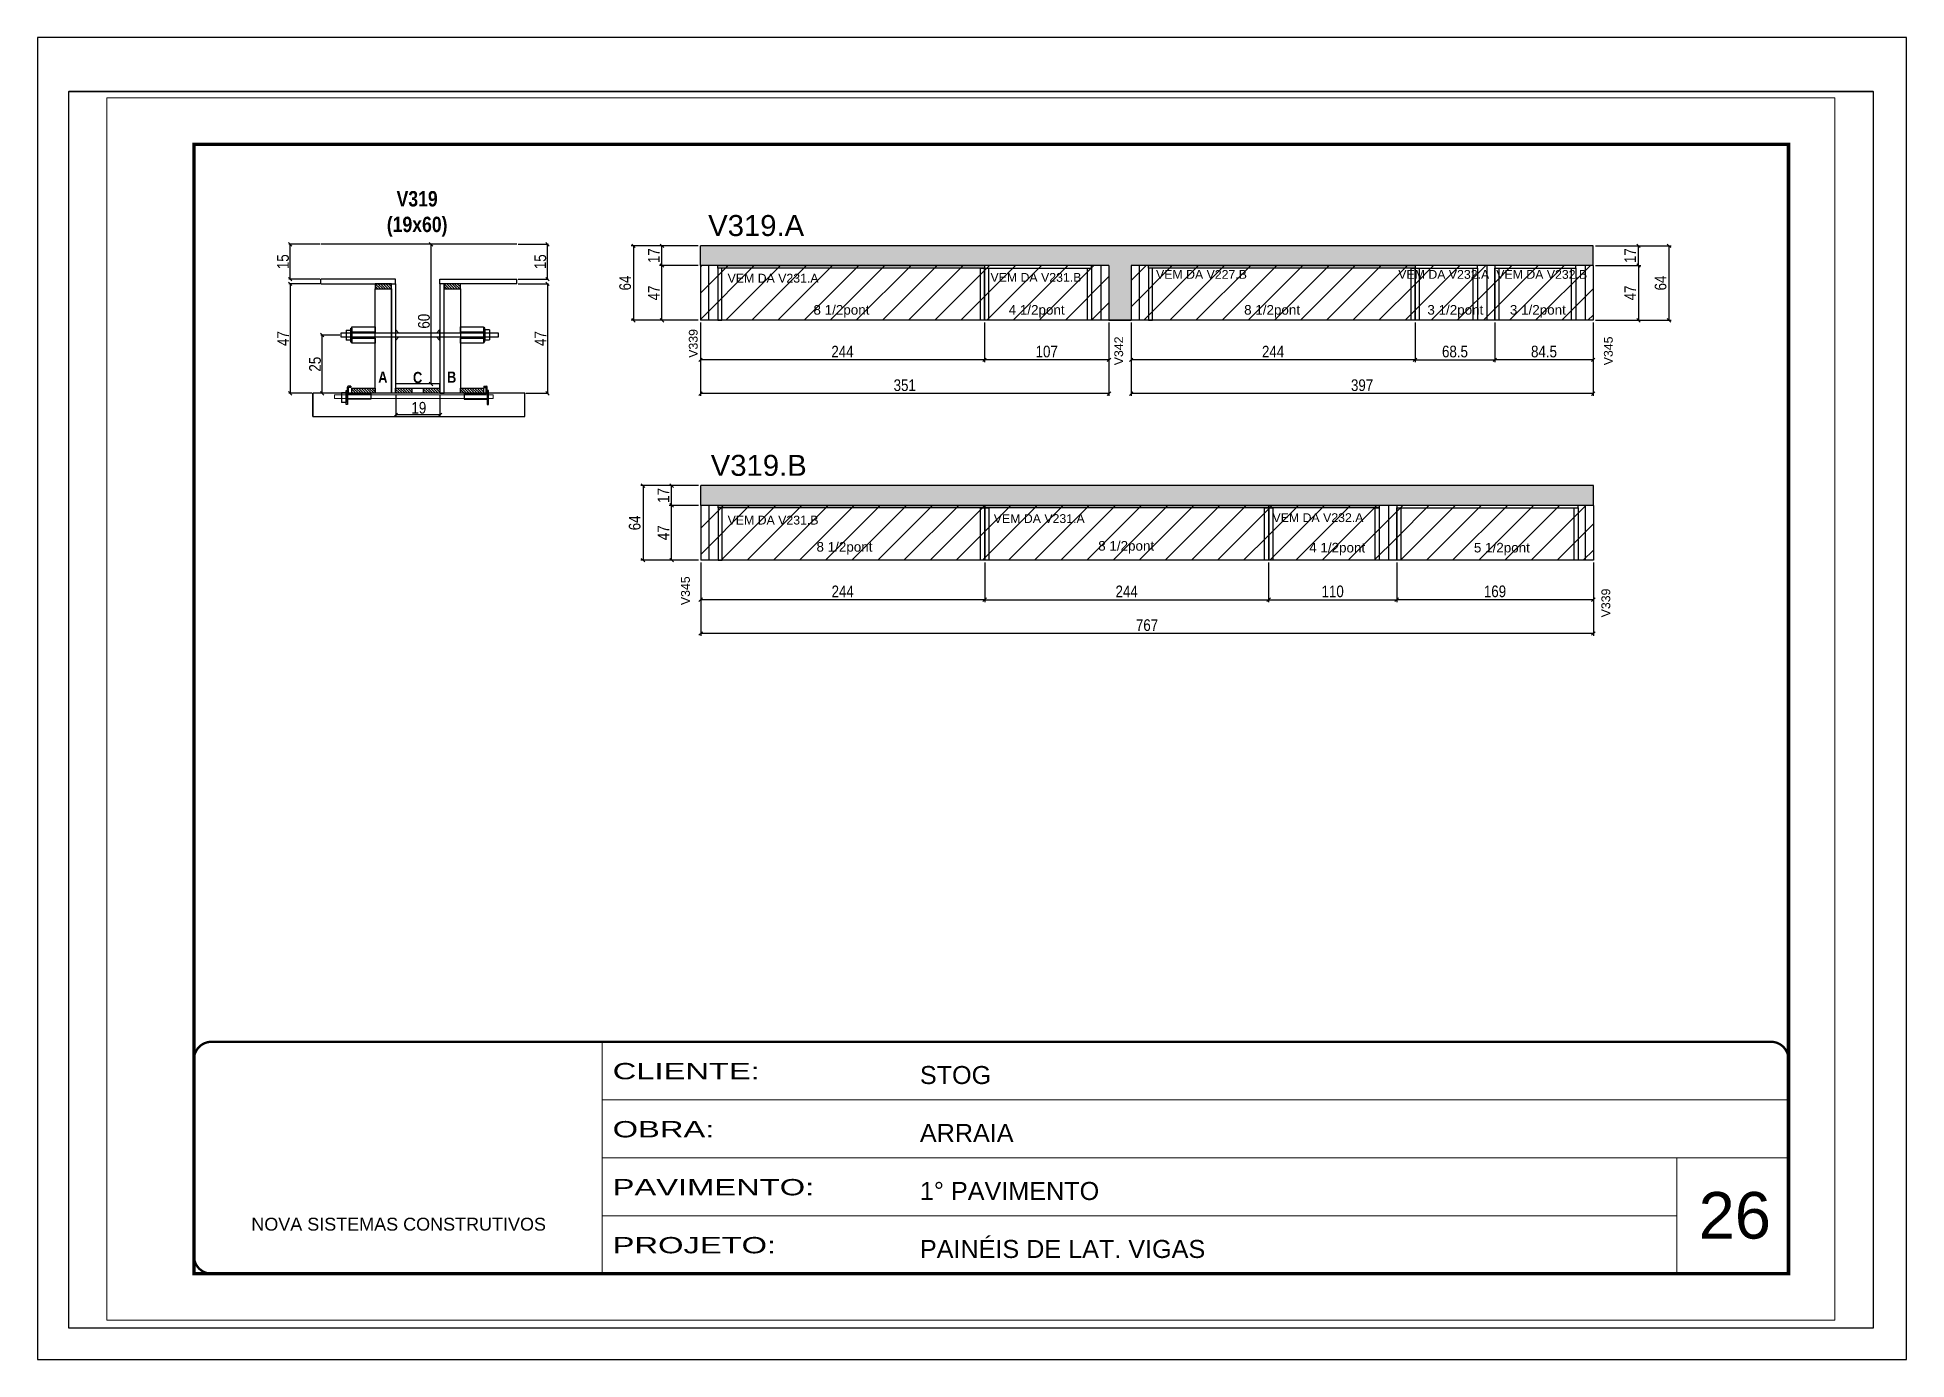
# Paper-space layout '01 (26)' of a CAD drawing. Extents: x -1 to 296, y 0 to 210.
# The model-space entities are those that its viewports show. They can reach past a viewport. Long polylines and large blocks are cut down to what shows.
import ezdxf

# ---------------------------------------------------------------- set-up
doc = ezdxf.new("R2010")
doc.units = 0
doc.linetypes.add('CONTINUO', pattern=[0])
doc.linetypes.add('DASHED', pattern=[0.75, 0.5, -0.25])
doc.layers.get('0').update_dxf_attribs({"linetype": 'CONTINUOUS'})
doc.layers.get('Defpoints').update_dxf_attribs({"linetype": 'CONTINUOUS'})
for name, color, linetype in [('1HACHURA MADEIRAS', 1, 'CONTINUOUS'), ('barrote', 251, 'CONTINUOUS'), ('COTA', 241, 'CONTINUOUS'), ('detalhes', 4, 'CONTINUOUS'), ('NOMENCLATURA', 7, 'CONTINUOUS'), ('Painéis', 200, 'CONTINUOUS'), ('PONTALETE', 7, 'CONTINUOUS'), ('presilha', 1, 'CONTINUOUS'), ('SARR_2.2x10', 60, 'CONTINUOUS'), ('SARR_2.2x7', 40, 'CONTINUOUS'), ('SARR_3.5x7', 81, 'CONTINUOUS'), ('Tubo de PVC', 51, 'CONTINUOUS')]:
    doc.layers.add(name, color=color, linetype=linetype)
for name, color, linetype, lineweight in [('CARIMBO', 255, 'CONTINUOUS', 9), ('CONCRETO', 251, 'CONTINUOUS', 25), ('Folhas', 255, 'CONTINUOUS', 9), ('REAPROVEITAMENTO', 251, 'CONTINUOUS', 9), ('SARRAFO DE PRESSAO', 251, 'DASHED', 9), ('SCO-___-LAJ', 2, 'CONTINUOUS', 0)]:
    doc.layers.add(name, color=color, linetype=linetype, lineweight=lineweight)
doc.styles.add('ARIAL', font='arial.ttf')
doc.styles.add('COTA TECNICA', font='techl___.ttf', dxfattribs={"height": 10})
doc.styles.add('COTA TECNICA 2X', font='techl___.ttf', dxfattribs={"height": 10})
doc.styles.add('TECNICA', font='techb___.ttf', dxfattribs={"height": 10})
doc.styles.add('Tecnologia', font='')
doc.styles.get('Tecnologia').set_extended_font_data('Forgotten Futurist')
doc.dimstyles.new('PAINEL', dxfattribs={"dimtxt": 10, "dimasz": 3, "dimexe": 3, "dimexo": 3, "dimgap": 3, "dimtad": 1, "dimdec": 1, "dimzin": 12, "dimdsep": 46, "dimtxsty": 'COTA TECNICA', "dimblk1": 'OBLIQUE', "dimblk2": 'OBLIQUE', "dimsah": 1, "dimcen": 0.9, "dimclrd": 4, "dimclre": 4, "dimclrt": 240, "dimadec": 1, "dimazin": 3, "dimtfac": 1, "dimtdec": 1, "dimtmove": 0, "dimatfit": 3, "dimfxl": 1, "dimtolj": 1, "dimtzin": 12, "dimarcsym": 0})
doc.dimstyles.new('SECAO', dxfattribs={"dimscale": 0.333333, "dimtxt": 5, "dimasz": 9, "dimexe": 3, "dimexo": 3, "dimgap": 3, "dimtad": 1, "dimdec": 1, "dimlfac": 0.5, "dimzin": 12, "dimdsep": 46, "dimtxsty": 'COTA TECNICA 2X', "dimblk1": 'OBLIQUE', "dimblk2": 'OBLIQUE', "dimsah": 1, "dimcen": 0.9, "dimclrd": 4, "dimclre": 4, "dimclrt": 240, "dimadec": 1, "dimazin": 3, "dimtfac": 1, "dimtdec": 1, "dimtmove": 0, "dimatfit": 3, "dimfxl": 1, "dimtolj": 1, "dimtzin": 12, "dimarcsym": 0})
pattern_1 = [(45, (-3170, 0), (-11.22532, 11.22532), [])]

psp = doc.layouts.new('01 (26)')

msp = doc.modelspace()

# ---------------------------------------------------------------- texts
at = {"layer": 'CARIMBO', "style": 'ARIAL'}
msp.add_text('26', height=40, dxfattribs=at).set_placement((7225.07, 6525.25))
at = {"layer": 'detalhes', "style": 'TECNICA'}
for s, p in [('A', (6090.48, 7260.37)), ('C', (6120.36, 7260.05)), ('B', (6149.62, 7260.37))]:
    msp.add_text(s, height=9.6, dxfattribs=at).set_placement(p)
at = {"layer": 'NOMENCLATURA', "linetype": 'Continuous', "style": 'ARIAL'}
for s, height, p in [('V319.A', 18, (6374, 7386.39, 0)), ('VEM DA V227.B', 7.5671, (6758.82, 7349.62)), ('VEM DA V232.A', 7.5671, (6966.99, 7349.62)), ('VEM DA V232.B', 7.5671, (7051.17, 7349.62)), ('VEM DA V231.A', 7.5671, (6390.7, 7346.38)), ('VEM DA V231.B', 7.5671, (6616.56, 7347.07)), ('V319.B', 18, (6376.22, 7180.4)), ('VEM DA V231.A', 7.5671, (6619.4, 7139.88)), ('VEM DA V232.A', 7.5671, (6858.91, 7140.69)), ('VEM DA V231.B', 7.5671, (6390.7, 7138.58))]:
    msp.add_text(s, height=height, dxfattribs=at).set_placement(p)
for s, p in [('V339', (6364.96, 7281.79)), ('V342', (6730.56, 7275.37)), ('V345', (7151.25, 7275.37)), ('V345', (6358.26, 7069.37)), ('V339', (7149.1, 7058.87))]:
    msp.add_text(s, height=7.567, rotation=90, dxfattribs=at).set_placement(p)
at = {"layer": 'NOMENCLATURA', "insert": (6123.93, 7424.98), "char_height": 13.2, "attachment_point": 2, "style": 'TECNICA'}
msp.add_mtext_dynamic_manual_height_columns('V319\\P(19x60)', width=13.2, gutter_width=1, heights=[0], dxfattribs=at)
at = {"layer": 'PONTALETE', "linetype": 'Continuous', "style": 'ARIAL'}
for s, p in [('8 1/2pont', (6464.5, 7318.86)), ('4 1/2pont', (6632.22, 7318.86)), ('8 1/2pont', (6834.53, 7318.86, 0)), ('3 1/2pont', (6991.99, 7318.86, 0)), ('3 1/2pont', (7062.89, 7318.86, 0)), ('8 1/2pont', (6467.08, 7115.28)), ('8 1/2pont', (6709.16, 7116.15)), ('4 1/2pont', (6890.47, 7114.6)), ('5 1/2pont', (7031.98, 7114.6))]:
    msp.add_text(s, height=8.25, dxfattribs=at).set_placement(p)

# ---------------------------------------------------------------- blocks, each defined once
blk = doc.blocks.new('9999999999')
at = {"color": 30, "linetype": 'CONTINUO'}
for p, q in [((98564.6, 34230.2), (98564.6, 34429.4)), ((98564.6, 34379.6), (99584, 34379.6)), ((98564.6, 34329.8), (99488, 34329.8)), ((99584, 34329.8), (99488, 34329.8)), ((99488, 34329.8), (99488, 34230.2)), ((98564.6, 34280), (99488, 34280))]:
    blk.add_line(p, q, dxfattribs=at)
at = {"color": 30, "linetype": 'CONTINUO', "const_width": 2}
blk.add_lwpolyline([(99584, 34230.2), (99584, 34414.4, 0.414214), (99569, 34429.4), (98229, 34429.4, 0.414214), (98214, 34414.4), (98214, 34245.2, 0.414214), (98229, 34230.2), (99584, 34230.2)], format="xyb", dxfattribs=at)
at = {"layer": 'Folhas'}
blk.add_lwpolyline([(98139, 34190.2), (99624, 34190.2), (99624, 35240.2), (98139, 35240.2)], close=True, dxfattribs=at)
at = {"layer": 'Folhas', "color": 30, "const_width": 3}
blk.add_lwpolyline([(98214, 34230.2), (99584, 34230.2), (99584, 35200.2), (98214, 35200.2)], close=True, dxfattribs=at)
at = {"color": 7, "linetype": 'Continuous', "ltscale": 5, "style": 'ARIAL'}
for s, height, p in [('STOG', 15.48, (98837.7, 34393.1)), ('ARRAIA', 15.48, (98837.7, 34343.3)), ('1° PAVIMENTO', 15.483, (98837.7, 34293.5)), ('NOVA SISTEMAS CONSTRUTIVOS', 11.059, (98263.2, 34267.2)), ('PAINÉIS DE LAT. VIGAS', 15.483, (98837.7, 34243.7))]:
    blk.add_text(s, height=height, dxfattribs=at).set_placement(p)
at = {"layer": 'Folhas', "color": 7, "style": 'Tecnologia', "width": 1.5}
for s, p in [('CLIENTE:', (98573.7, 34397.2)), ('OBRA:', (98573.7, 34347.3)), ('PAVIMENTO:', (98573.7, 34297.5)), ('PROJETO:', (98573.7, 34247.7))]:
    blk.add_text(s, height=14, dxfattribs=at).set_placement(p)
blk = doc.blocks.new('_Oblique')
at = {"color": 0, "linetype": 'ByBlock', "lineweight": -2}
blk.add_line((-0.5, -0.5), (0.5, 0.5), dxfattribs=at)
blk = doc.blocks.new('*D695')
at = {"layer": 'COTA', "color": 4, "lineweight": -2, "transparency": 16777216}
for p, q in [((6105.5, 7250.3), (6105.5, 7231.7)), ((6143.5, 7250.3), (6143.5, 7231.7)), ((6143.5, 7232.7), (6105.5, 7232.7))]:
    blk.add_line(p, q, dxfattribs=at)
at = {"layer": 'Defpoints', "color": 0, "transparency": 16777216}
for p in [(6105.5, 7251.3), (6143.5, 7251.3), (6105.5, 7232.7)]:
    blk.add_point(p, dxfattribs=at)
at = {"layer": 'COTA', "color": 4, "lineweight": -2, "transparency": 16777216, "xscale": 3, "yscale": 3, "zscale": 3, "rotation": 180}
blk.add_blockref('_Oblique', (6105.5, 7232.7), dxfattribs=at)
at = {"layer": 'COTA', "color": 4, "lineweight": -2, "transparency": 16777216, "xscale": 3, "yscale": 3, "zscale": 3}
blk.add_blockref('_Oblique', (6143.5, 7232.7), dxfattribs=at)
at = {"layer": 'COTA', "color": 240, "transparency": 16777216, "insert": (6125.4, 7238.8), "char_height": 10, "attachment_point": 5, "style": 'COTA TECNICA 2X'}
blk.add_mtext('\\A1;19', dxfattribs=at)
blk = doc.blocks.new('PRESILHA METÁLICA 1')
at = {"layer": 'presilha'}
for p, q in [((0, 13), (6, 13)), ((0, 13), (0, 0)), ((6, 0), (0, 0)), ((6, 15.5), (7.5, 15.5)), ((6, -2.5), (6, 15.5)), ((6, 13), (6, 0)), ((7.5, 10.6), (7.5, 19.9)), ((7.5, 15.5), (7.5, -2.5)), ((37.5, 4.1), (7.5, 4.1)), ((12, 21), (8.6, 21)), ((9, 11.6), (9, 18.9)), ((12, 19.5), (9.6, 19.5)), ((37.5, 11), (9.6, 11)), ((12, 21), (12, 19.5)), ((37.5, 11), (37.5, 4.1)), ((7.5, -2.5), (6, -2.5))]:
    blk.add_line(p, q, dxfattribs=at)
for centre, radius, start, end in [((8.6, 19.9), 1.14, 90, 180), ((9.6, 18.9), 0.57, 90, 180), ((9.6, 11.6), 0.57, 180, 270)]:
    blk.add_arc(centre, radius, start, end, dxfattribs=at)
blk = doc.blocks.new('PRESILHA METÁLICA 2')
at = {"layer": 'presilha'}
for p, q in [((-30.8, 13.5), (-30.8, 6.6)), ((-30.8, 13.5), (-2.8, 13.5)), ((-30.8, 6.6), (-0.8, 6.6)), ((-5.2, 23.5), (-5.2, 22)), ((-5.2, 23.5), (-1.9, 23.5)), ((-5.2, 22), (-2.8, 22)), ((-2.2, 14.1), (-2.2, 21.4)), ((0.8, 18), (-0.8, 18)), ((-0.8, 18), (-0.8, 0)), ((-0.8, 0), (0.8, 0)), ((-0.8, 14.6), (-0.8, 22.4)), ((0.8, 0), (0.8, 18))]:
    blk.add_line(p, q, dxfattribs=at)
for centre, radius, start, end in [((-2.8, 21.4), 0.57, 0, 90), ((-2.8, 14.1), 0.57, 270, 0), ((-1.9, 22.4), 1.14, 0, 90)]:
    blk.add_arc(centre, radius, start, end, dxfattribs=at)
blk = doc.blocks.new('*D696')
at = {"layer": 'COTA', "color": 4, "lineweight": -2, "transparency": 16777216}
for p, q in [((6040.2, 7345.3), (6013.8, 7345.3)), ((6014.8, 7345.3), (6014.8, 7251.3)), ((6033.4, 7251.3), (6013.8, 7251.3))]:
    blk.add_line(p, q, dxfattribs=at)
at = {"layer": 'Defpoints', "color": 0, "transparency": 16777216}
for p in [(6041.2, 7345.3), (6014.8, 7251.3), (6034.4, 7251.3)]:
    blk.add_point(p, dxfattribs=at)
at = {"layer": 'COTA', "color": 4, "lineweight": -2, "transparency": 16777216, "xscale": 3, "yscale": 3, "zscale": 3}
for p, rotation in [((6014.8, 7345.3), 90), ((6014.8, 7251.3), 270)]:
    blk.add_blockref('_Oblique', p, dxfattribs=dict(at, rotation=rotation))
at = {"layer": 'COTA', "color": 240, "transparency": 16777216, "insert": (6008.7, 7298.3), "char_height": 10, "attachment_point": 5, "rotation": 90, "style": 'COTA TECNICA 2X'}
blk.add_mtext('\\A1;47', dxfattribs=at)
blk = doc.blocks.new('*D697')
at = {"layer": 'COTA', "color": 4, "lineweight": -2, "transparency": 16777216}
for p, q in [((6142.5, 7379.3), (6134.9, 7379.3)), ((6135.9, 7259.3), (6135.9, 7379.3)), ((6135, 7259.3), (6134.9, 7259.3))]:
    blk.add_line(p, q, dxfattribs=at)
at = {"layer": 'Defpoints', "color": 0, "transparency": 16777216}
for p in [(6135.9, 7379.3), (6143.5, 7379.3), (6136, 7259.3)]:
    blk.add_point(p, dxfattribs=at)
at = {"layer": 'COTA', "color": 4, "lineweight": -2, "transparency": 16777216, "xscale": 3, "yscale": 3, "zscale": 3}
for p, rotation in [((6135.9, 7379.3), 90), ((6135.9, 7259.3), 270)]:
    blk.add_blockref('_Oblique', p, dxfattribs=dict(at, rotation=rotation))
at = {"layer": 'COTA', "color": 240, "transparency": 16777216, "insert": (6129.8, 7313.2), "char_height": 10, "attachment_point": 5, "rotation": 90, "style": 'COTA TECNICA 2X'}
blk.add_mtext('\\A1;60', dxfattribs=at)
blk = doc.blocks.new('*D698')
at = {"layer": 'COTA', "color": 4, "lineweight": -2, "transparency": 16777216}
for p, q in [((6040.2, 7379.3), (6013.8, 7379.3)), ((6014.8, 7349.3), (6014.8, 7379.3)), ((6040.2, 7349.3), (6013.8, 7349.3))]:
    blk.add_line(p, q, dxfattribs=at)
at = {"layer": 'Defpoints', "color": 0, "transparency": 16777216}
for p in [(6014.8, 7379.3), (6041.2, 7379.3), (6041.2, 7349.3)]:
    blk.add_point(p, dxfattribs=at)
at = {"layer": 'COTA', "color": 4, "lineweight": -2, "transparency": 16777216, "xscale": 3, "yscale": 3, "zscale": 3}
for p, rotation in [((6014.8, 7379.3), 90), ((6014.8, 7349.3), 270)]:
    blk.add_blockref('_Oblique', p, dxfattribs=dict(at, rotation=rotation))
at = {"layer": 'COTA', "color": 240, "transparency": 16777216, "insert": (6008.7, 7364.3), "char_height": 10, "attachment_point": 5, "rotation": 90, "style": 'COTA TECNICA 2X'}
blk.add_mtext('\\A1;15', dxfattribs=at)
blk = doc.blocks.new('*D699')
at = {"layer": 'COTA', "color": 4, "lineweight": -2, "transparency": 16777216}
for p, q in [((6210.6, 7345.3), (6236.9, 7345.3)), ((6235.9, 7345.3), (6235.9, 7251.3)), ((6217.3, 7251.3), (6236.9, 7251.3))]:
    blk.add_line(p, q, dxfattribs=at)
at = {"layer": 'Defpoints', "color": 0, "transparency": 16777216}
for p in [(6209.6, 7345.3), (6216.3, 7251.3), (6235.9, 7251.3)]:
    blk.add_point(p, dxfattribs=at)
at = {"layer": 'COTA', "color": 4, "lineweight": -2, "transparency": 16777216, "xscale": 3, "yscale": 3, "zscale": 3}
for p, rotation in [((6235.9, 7345.3), 90), ((6235.9, 7251.3), 270)]:
    blk.add_blockref('_Oblique', p, dxfattribs=dict(at, rotation=rotation))
at = {"layer": 'COTA', "color": 240, "transparency": 16777216, "insert": (6229.8, 7298.3), "char_height": 10, "attachment_point": 5, "rotation": 90, "style": 'COTA TECNICA 2X'}
blk.add_mtext('\\A1;47', dxfattribs=at)
blk = doc.blocks.new('*D700')
at = {"layer": 'COTA', "color": 4, "lineweight": -2, "transparency": 16777216}
for p, q in [((6210.6, 7379.3), (6236.9, 7379.3)), ((6235.9, 7349.3), (6235.9, 7379.3)), ((6210.6, 7349.3), (6236.9, 7349.3))]:
    blk.add_line(p, q, dxfattribs=at)
at = {"layer": 'Defpoints', "color": 0, "transparency": 16777216}
for p in [(6209.6, 7379.3), (6235.9, 7379.3), (6209.6, 7349.3)]:
    blk.add_point(p, dxfattribs=at)
at = {"layer": 'COTA', "color": 4, "lineweight": -2, "transparency": 16777216, "xscale": 3, "yscale": 3, "zscale": 3}
for p, rotation in [((6235.9, 7379.3), 90), ((6235.9, 7349.3), 270)]:
    blk.add_blockref('_Oblique', p, dxfattribs=dict(at, rotation=rotation))
at = {"layer": 'COTA', "color": 240, "transparency": 16777216, "insert": (6229.8, 7364.3), "char_height": 10, "attachment_point": 5, "rotation": 90, "style": 'COTA TECNICA 2X'}
blk.add_mtext('\\A1;15', dxfattribs=at)
blk = doc.blocks.new('*D701')
at = {"layer": 'COTA', "color": 4, "linetype": 'Continuous', "lineweight": -2, "transparency": 16777216}
for p, q in [((6611.4, 7312), (6611.4, 7278)), ((6718.4, 7312), (6718.4, 7278)), ((6718.4, 7280), (6611.4, 7280))]:
    blk.add_line(p, q, dxfattribs=at)
at = {"layer": 'Defpoints', "color": 0, "linetype": 'Continuous', "transparency": 16777216}
for p in [(6611.4, 7314), (6718.4, 7314), (6611.4, 7280)]:
    blk.add_point(p, dxfattribs=at)
at = {"layer": 'COTA', "color": 4, "linetype": 'Continuous', "lineweight": -2, "transparency": 16777216, "xscale": 3, "yscale": 3, "zscale": 3, "rotation": 180}
blk.add_blockref('_Oblique', (6611.4, 7280), dxfattribs=at)
at = {"layer": 'COTA', "color": 4, "linetype": 'Continuous', "lineweight": -2, "transparency": 16777216, "xscale": 3, "yscale": 3, "zscale": 3}
blk.add_blockref('_Oblique', (6718.4, 7280), dxfattribs=at)
at = {"layer": 'COTA', "color": 240, "linetype": 'Continuous', "transparency": 16777216, "insert": (6664.9, 7287.1), "char_height": 10, "attachment_point": 5, "style": 'COTA TECNICA'}
blk.add_mtext('\\A1;107', dxfattribs=at)
blk = doc.blocks.new('*D702')
at = {"layer": 'COTA', "color": 4, "linetype": 'Continuous', "lineweight": -2, "transparency": 16777216}
for p, q in [((6367.4, 7312), (6367.4, 7278)), ((6611.4, 7312), (6611.4, 7278)), ((6611.4, 7280), (6367.4, 7280))]:
    blk.add_line(p, q, dxfattribs=at)
at = {"layer": 'Defpoints', "color": 0, "linetype": 'Continuous', "transparency": 16777216}
for p in [(6367.4, 7314), (6611.4, 7314), (6367.4, 7280)]:
    blk.add_point(p, dxfattribs=at)
at = {"layer": 'COTA', "color": 4, "linetype": 'Continuous', "lineweight": -2, "transparency": 16777216, "xscale": 3, "yscale": 3, "zscale": 3, "rotation": 180}
blk.add_blockref('_Oblique', (6367.4, 7280), dxfattribs=at)
at = {"layer": 'COTA', "color": 4, "linetype": 'Continuous', "lineweight": -2, "transparency": 16777216, "xscale": 3, "yscale": 3, "zscale": 3}
blk.add_blockref('_Oblique', (6611.4, 7280), dxfattribs=at)
at = {"layer": 'COTA', "color": 240, "linetype": 'Continuous', "transparency": 16777216, "insert": (6489.4, 7287.1), "char_height": 10, "attachment_point": 5, "style": 'COTA TECNICA'}
blk.add_mtext('\\A1;244', dxfattribs=at)
blk = doc.blocks.new('*D703')
at = {"layer": 'COTA', "color": 4, "linetype": 'Continuous', "lineweight": -2, "transparency": 16777216}
for p, q in [((6367.4, 7312), (6367.4, 7249)), ((6718.4, 7312), (6718.4, 7249)), ((6718.4, 7251), (6367.4, 7251))]:
    blk.add_line(p, q, dxfattribs=at)
at = {"layer": 'Defpoints', "color": 0, "linetype": 'Continuous', "transparency": 16777216}
for p in [(6367.4, 7314), (6718.4, 7314), (6367.4, 7251)]:
    blk.add_point(p, dxfattribs=at)
at = {"layer": 'COTA', "color": 4, "linetype": 'Continuous', "lineweight": -2, "transparency": 16777216, "xscale": 3, "yscale": 3, "zscale": 3, "rotation": 180}
blk.add_blockref('_Oblique', (6367.4, 7251), dxfattribs=at)
at = {"layer": 'COTA', "color": 4, "linetype": 'Continuous', "lineweight": -2, "transparency": 16777216, "xscale": 3, "yscale": 3, "zscale": 3}
blk.add_blockref('_Oblique', (6718.4, 7251), dxfattribs=at)
at = {"layer": 'COTA', "color": 240, "linetype": 'Continuous', "transparency": 16777216, "insert": (6542.9, 7258.2), "char_height": 10, "attachment_point": 5, "style": 'COTA TECNICA'}
blk.add_mtext('\\A1;351', dxfattribs=at)
blk = doc.blocks.new('*D704')
at = {"layer": 'COTA', "color": 4, "linetype": 'Continuous', "lineweight": -2, "transparency": 16777216}
for p, q in [((6365.4, 7361), (6332.3, 7361)), ((6334.3, 7314), (6334.3, 7361)), ((6365.4, 7314), (6332.3, 7314))]:
    blk.add_line(p, q, dxfattribs=at)
at = {"layer": 'Defpoints', "color": 0, "linetype": 'Continuous', "transparency": 16777216}
for p in [(6334.3, 7361), (6367.4, 7361), (6367.4, 7314)]:
    blk.add_point(p, dxfattribs=at)
at = {"layer": 'COTA', "color": 4, "linetype": 'Continuous', "lineweight": -2, "transparency": 16777216, "xscale": 3, "yscale": 3, "zscale": 3}
for p, rotation in [((6334.3, 7361), 90), ((6334.3, 7314), 270)]:
    blk.add_blockref('_Oblique', p, dxfattribs=dict(at, rotation=rotation))
at = {"layer": 'COTA', "color": 240, "linetype": 'Continuous', "transparency": 16777216, "insert": (6327.3, 7337.5), "char_height": 10, "attachment_point": 5, "rotation": 90, "style": 'COTA TECNICA'}
blk.add_mtext('\\A1;47', dxfattribs=at)
blk = doc.blocks.new('*D705')
at = {"layer": 'COTA', "color": 4, "linetype": 'Continuous', "lineweight": -2, "transparency": 16777216}
for p, q in [((6365.4, 7378), (6332.3, 7378)), ((6334.3, 7361), (6334.3, 7378)), ((6365.4, 7361), (6332.3, 7361))]:
    blk.add_line(p, q, dxfattribs=at)
at = {"layer": 'Defpoints', "color": 0, "linetype": 'Continuous', "transparency": 16777216}
for p in [(6334.3, 7378), (6367.4, 7378), (6367.4, 7361)]:
    blk.add_point(p, dxfattribs=at)
at = {"layer": 'COTA', "color": 4, "linetype": 'Continuous', "lineweight": -2, "transparency": 16777216, "xscale": 3, "yscale": 3, "zscale": 3}
for p, rotation in [((6334.3, 7378), 90), ((6334.3, 7361), 270)]:
    blk.add_blockref('_Oblique', p, dxfattribs=dict(at, rotation=rotation))
at = {"layer": 'COTA', "color": 240, "linetype": 'Continuous', "transparency": 16777216, "insert": (6327.3, 7369.5), "char_height": 10, "attachment_point": 5, "rotation": 90, "style": 'COTA TECNICA'}
blk.add_mtext('\\A1;17', dxfattribs=at)
blk = doc.blocks.new('*D706')
at = {"layer": 'COTA', "color": 4, "linetype": 'Continuous', "lineweight": -2, "transparency": 16777216}
for p, q in [((6365.4, 7378), (6307.8, 7378)), ((6309.8, 7378), (6309.8, 7314)), ((6365.4, 7314), (6307.8, 7314))]:
    blk.add_line(p, q, dxfattribs=at)
at = {"layer": 'Defpoints', "color": 0, "linetype": 'Continuous', "transparency": 16777216}
for p in [(6367.4, 7378), (6309.8, 7314), (6367.4, 7314)]:
    blk.add_point(p, dxfattribs=at)
at = {"layer": 'COTA', "color": 4, "linetype": 'Continuous', "lineweight": -2, "transparency": 16777216, "xscale": 3, "yscale": 3, "zscale": 3}
for p, rotation in [((6309.8, 7378), 90), ((6309.8, 7314), 270)]:
    blk.add_blockref('_Oblique', p, dxfattribs=dict(at, rotation=rotation))
at = {"layer": 'COTA', "color": 240, "linetype": 'Continuous', "transparency": 16777216, "insert": (6302.7, 7346), "char_height": 10, "attachment_point": 5, "rotation": 90, "style": 'COTA TECNICA'}
blk.add_mtext('\\A1;64', dxfattribs=at)
blk = doc.blocks.new('*D707')
at = {"layer": 'COTA', "color": 4, "linetype": 'Continuous', "lineweight": -2, "transparency": 16777216}
for p, q in [((7049.9, 7312), (7049.9, 7278)), ((7134.4, 7312), (7134.4, 7278)), ((7134.4, 7280), (7049.9, 7280))]:
    blk.add_line(p, q, dxfattribs=at)
at = {"layer": 'Defpoints', "color": 0, "linetype": 'Continuous', "transparency": 16777216}
for p in [(7049.9, 7314), (7134.4, 7314), (7049.9, 7280)]:
    blk.add_point(p, dxfattribs=at)
at = {"layer": 'COTA', "color": 4, "linetype": 'Continuous', "lineweight": -2, "transparency": 16777216, "xscale": 3, "yscale": 3, "zscale": 3, "rotation": 180}
blk.add_blockref('_Oblique', (7049.9, 7280), dxfattribs=at)
at = {"layer": 'COTA', "color": 4, "linetype": 'Continuous', "lineweight": -2, "transparency": 16777216, "xscale": 3, "yscale": 3, "zscale": 3}
blk.add_blockref('_Oblique', (7134.4, 7280), dxfattribs=at)
at = {"layer": 'COTA', "color": 240, "linetype": 'Continuous', "transparency": 16777216, "insert": (7092.2, 7287.1), "char_height": 10, "attachment_point": 5, "style": 'COTA TECNICA'}
blk.add_mtext('\\A1;84.5', dxfattribs=at)
blk = doc.blocks.new('*D708')
at = {"layer": 'COTA', "color": 4, "linetype": 'Continuous', "lineweight": -2, "transparency": 16777216}
for p, q in [((6737.4, 7312), (6737.4, 7278)), ((6981.4, 7312), (6981.4, 7278)), ((6981.4, 7280), (6737.4, 7280))]:
    blk.add_line(p, q, dxfattribs=at)
at = {"layer": 'Defpoints', "color": 0, "linetype": 'Continuous', "transparency": 16777216}
for p in [(6737.4, 7314), (6981.4, 7314), (6737.4, 7280)]:
    blk.add_point(p, dxfattribs=at)
at = {"layer": 'COTA', "color": 4, "linetype": 'Continuous', "lineweight": -2, "transparency": 16777216, "xscale": 3, "yscale": 3, "zscale": 3, "rotation": 180}
blk.add_blockref('_Oblique', (6737.4, 7280), dxfattribs=at)
at = {"layer": 'COTA', "color": 4, "linetype": 'Continuous', "lineweight": -2, "transparency": 16777216, "xscale": 3, "yscale": 3, "zscale": 3}
blk.add_blockref('_Oblique', (6981.4, 7280), dxfattribs=at)
at = {"layer": 'COTA', "color": 240, "linetype": 'Continuous', "transparency": 16777216, "insert": (6859.4, 7287.1), "char_height": 10, "attachment_point": 5, "style": 'COTA TECNICA'}
blk.add_mtext('\\A1;244', dxfattribs=at)
blk = doc.blocks.new('*D709')
at = {"layer": 'COTA', "color": 4, "linetype": 'Continuous', "lineweight": -2, "transparency": 16777216}
for p, q in [((6737.4, 7312), (6737.4, 7249)), ((7134.4, 7312), (7134.4, 7249)), ((7134.4, 7251), (6737.4, 7251))]:
    blk.add_line(p, q, dxfattribs=at)
at = {"layer": 'Defpoints', "color": 0, "linetype": 'Continuous', "transparency": 16777216}
for p in [(6737.4, 7314), (7134.4, 7314), (6737.4, 7251)]:
    blk.add_point(p, dxfattribs=at)
at = {"layer": 'COTA', "color": 4, "linetype": 'Continuous', "lineweight": -2, "transparency": 16777216, "xscale": 3, "yscale": 3, "zscale": 3, "rotation": 180}
blk.add_blockref('_Oblique', (6737.4, 7251), dxfattribs=at)
at = {"layer": 'COTA', "color": 4, "linetype": 'Continuous', "lineweight": -2, "transparency": 16777216, "xscale": 3, "yscale": 3, "zscale": 3}
blk.add_blockref('_Oblique', (7134.4, 7251), dxfattribs=at)
at = {"layer": 'COTA', "color": 240, "linetype": 'Continuous', "transparency": 16777216, "insert": (6935.9, 7258.2), "char_height": 10, "attachment_point": 5, "style": 'COTA TECNICA'}
blk.add_mtext('\\A1;397', dxfattribs=at)
blk = doc.blocks.new('*D710')
at = {"layer": 'COTA', "color": 4, "linetype": 'Continuous', "lineweight": -2, "transparency": 16777216}
for p, q in [((6965.6, 7106), (6965.6, 7072)), ((7134.6, 7106), (7134.6, 7072)), ((7134.6, 7074), (6965.6, 7074))]:
    blk.add_line(p, q, dxfattribs=at)
at = {"layer": 'Defpoints', "color": 0, "linetype": 'Continuous', "transparency": 16777216}
for p in [(6965.6, 7108), (7134.6, 7108), (6965.6, 7074)]:
    blk.add_point(p, dxfattribs=at)
at = {"layer": 'COTA', "color": 4, "linetype": 'Continuous', "lineweight": -2, "transparency": 16777216, "xscale": 3, "yscale": 3, "zscale": 3, "rotation": 180}
blk.add_blockref('_Oblique', (6965.6, 7074), dxfattribs=at)
at = {"layer": 'COTA', "color": 4, "linetype": 'Continuous', "lineweight": -2, "transparency": 16777216, "xscale": 3, "yscale": 3, "zscale": 3}
blk.add_blockref('_Oblique', (7134.6, 7074), dxfattribs=at)
at = {"layer": 'COTA', "color": 240, "linetype": 'Continuous', "transparency": 16777216, "insert": (7050.1, 7081.1), "char_height": 10, "attachment_point": 5, "style": 'COTA TECNICA'}
blk.add_mtext('\\A1;169', dxfattribs=at)
blk = doc.blocks.new('*D711')
at = {"layer": 'COTA', "color": 4, "linetype": 'Continuous', "lineweight": -2, "transparency": 16777216}
for p, q in [((6367.6, 7106), (6367.6, 7072)), ((6611.6, 7106), (6611.6, 7072)), ((6611.6, 7074), (6367.6, 7074))]:
    blk.add_line(p, q, dxfattribs=at)
at = {"layer": 'Defpoints', "color": 0, "linetype": 'Continuous', "transparency": 16777216}
for p in [(6367.6, 7108), (6611.6, 7108), (6367.6, 7074)]:
    blk.add_point(p, dxfattribs=at)
at = {"layer": 'COTA', "color": 4, "linetype": 'Continuous', "lineweight": -2, "transparency": 16777216, "xscale": 3, "yscale": 3, "zscale": 3, "rotation": 180}
blk.add_blockref('_Oblique', (6367.6, 7074), dxfattribs=at)
at = {"layer": 'COTA', "color": 4, "linetype": 'Continuous', "lineweight": -2, "transparency": 16777216, "xscale": 3, "yscale": 3, "zscale": 3}
blk.add_blockref('_Oblique', (6611.6, 7074), dxfattribs=at)
at = {"layer": 'COTA', "color": 240, "linetype": 'Continuous', "transparency": 16777216, "insert": (6489.6, 7081.1), "char_height": 10, "attachment_point": 5, "style": 'COTA TECNICA'}
blk.add_mtext('\\A1;244', dxfattribs=at)
blk = doc.blocks.new('*D712')
at = {"layer": 'COTA', "color": 4, "linetype": 'Continuous', "lineweight": -2, "transparency": 16777216}
for p, q in [((6367.6, 7106), (6367.6, 7043)), ((7134.6, 7106), (7134.6, 7043)), ((7134.6, 7045), (6367.6, 7045))]:
    blk.add_line(p, q, dxfattribs=at)
at = {"layer": 'Defpoints', "color": 0, "linetype": 'Continuous', "transparency": 16777216}
for p in [(6367.6, 7108), (7134.6, 7108), (6367.6, 7045)]:
    blk.add_point(p, dxfattribs=at)
at = {"layer": 'COTA', "color": 4, "linetype": 'Continuous', "lineweight": -2, "transparency": 16777216, "xscale": 3, "yscale": 3, "zscale": 3, "rotation": 180}
blk.add_blockref('_Oblique', (6367.6, 7045), dxfattribs=at)
at = {"layer": 'COTA', "color": 4, "linetype": 'Continuous', "lineweight": -2, "transparency": 16777216, "xscale": 3, "yscale": 3, "zscale": 3}
blk.add_blockref('_Oblique', (7134.6, 7045), dxfattribs=at)
at = {"layer": 'COTA', "color": 240, "linetype": 'Continuous', "transparency": 16777216, "insert": (6751.1, 7052.1), "char_height": 10, "attachment_point": 5, "style": 'COTA TECNICA'}
blk.add_mtext('\\A1;767', dxfattribs=at)
blk = doc.blocks.new('*D713')
at = {"layer": 'COTA', "color": 4, "linetype": 'Continuous', "lineweight": -2, "transparency": 16777216}
for p, q in [((6365.6, 7155), (6340.6, 7155)), ((6342.6, 7108), (6342.6, 7155)), ((6365.6, 7108), (6340.6, 7108))]:
    blk.add_line(p, q, dxfattribs=at)
at = {"layer": 'Defpoints', "color": 0, "linetype": 'Continuous', "transparency": 16777216}
for p in [(6342.6, 7155), (6367.6, 7155), (6367.6, 7108)]:
    blk.add_point(p, dxfattribs=at)
at = {"layer": 'COTA', "color": 4, "linetype": 'Continuous', "lineweight": -2, "transparency": 16777216, "xscale": 3, "yscale": 3, "zscale": 3}
for p, rotation in [((6342.6, 7155), 90), ((6342.6, 7108), 270)]:
    blk.add_blockref('_Oblique', p, dxfattribs=dict(at, rotation=rotation))
at = {"layer": 'COTA', "color": 240, "linetype": 'Continuous', "transparency": 16777216, "insert": (6335.5, 7131.5), "char_height": 10, "attachment_point": 5, "rotation": 90, "style": 'COTA TECNICA'}
blk.add_mtext('\\A1;47', dxfattribs=at)
blk = doc.blocks.new('*D714')
at = {"layer": 'COTA', "color": 4, "linetype": 'Continuous', "lineweight": -2, "transparency": 16777216}
for p, q in [((6365.6, 7172), (6340.6, 7172)), ((6342.6, 7155), (6342.6, 7172)), ((6365.6, 7155), (6340.6, 7155))]:
    blk.add_line(p, q, dxfattribs=at)
at = {"layer": 'Defpoints', "color": 0, "linetype": 'Continuous', "transparency": 16777216}
for p in [(6342.6, 7172), (6367.6, 7172), (6367.6, 7155)]:
    blk.add_point(p, dxfattribs=at)
at = {"layer": 'COTA', "color": 4, "linetype": 'Continuous', "lineweight": -2, "transparency": 16777216, "xscale": 3, "yscale": 3, "zscale": 3}
for p, rotation in [((6342.6, 7172), 90), ((6342.6, 7155), 270)]:
    blk.add_blockref('_Oblique', p, dxfattribs=dict(at, rotation=rotation))
at = {"layer": 'COTA', "color": 240, "linetype": 'Continuous', "transparency": 16777216, "insert": (6335.5, 7163.5), "char_height": 10, "attachment_point": 5, "rotation": 90, "style": 'COTA TECNICA'}
blk.add_mtext('\\A1;17', dxfattribs=at)
blk = doc.blocks.new('*D715')
at = {"layer": 'COTA', "color": 4, "linetype": 'Continuous', "lineweight": -2, "transparency": 16777216}
for p, q in [((6365.6, 7172), (6316, 7172)), ((6318, 7172), (6318, 7108)), ((6365.6, 7108), (6316, 7108))]:
    blk.add_line(p, q, dxfattribs=at)
at = {"layer": 'Defpoints', "color": 0, "linetype": 'Continuous', "transparency": 16777216}
for p in [(6367.6, 7172), (6318, 7108), (6367.6, 7108)]:
    blk.add_point(p, dxfattribs=at)
at = {"layer": 'COTA', "color": 4, "linetype": 'Continuous', "lineweight": -2, "transparency": 16777216, "xscale": 3, "yscale": 3, "zscale": 3}
for p, rotation in [((6318, 7172), 90), ((6318, 7108), 270)]:
    blk.add_blockref('_Oblique', p, dxfattribs=dict(at, rotation=rotation))
at = {"layer": 'COTA', "color": 240, "linetype": 'Continuous', "transparency": 16777216, "insert": (6310.9, 7140), "char_height": 10, "attachment_point": 5, "rotation": 90, "style": 'COTA TECNICA'}
blk.add_mtext('\\A1;64', dxfattribs=at)
blk = doc.blocks.new('*D716')
at = {"layer": 'COTA', "color": 4, "linetype": 'Continuous', "lineweight": -2, "transparency": 16777216}
for p, q in [((6611.6, 7106), (6611.6, 7072)), ((6855.6, 7106), (6855.6, 7072)), ((6611.6, 7074), (6855.6, 7074))]:
    blk.add_line(p, q, dxfattribs=at)
at = {"layer": 'Defpoints', "color": 0, "linetype": 'Continuous', "transparency": 16777216}
for p in [(6611.6, 7108), (6855.6, 7108), (6855.6, 7074)]:
    blk.add_point(p, dxfattribs=at)
at = {"layer": 'COTA', "color": 4, "linetype": 'Continuous', "lineweight": -2, "transparency": 16777216, "xscale": 3, "yscale": 3, "zscale": 3, "rotation": 180}
blk.add_blockref('_Oblique', (6611.6, 7074), dxfattribs=at)
at = {"layer": 'COTA', "color": 4, "linetype": 'Continuous', "lineweight": -2, "transparency": 16777216, "xscale": 3, "yscale": 3, "zscale": 3}
blk.add_blockref('_Oblique', (6855.6, 7074), dxfattribs=at)
at = {"layer": 'COTA', "color": 240, "linetype": 'Continuous', "transparency": 16777216, "insert": (6733.6, 7081.1), "char_height": 10, "attachment_point": 5, "style": 'COTA TECNICA'}
blk.add_mtext('\\A1;244', dxfattribs=at)
blk = doc.blocks.new('*D717')
at = {"layer": 'COTA', "color": 4, "linetype": 'Continuous', "lineweight": -2, "transparency": 16777216}
for p, q in [((6855.6, 7106), (6855.6, 7072)), ((6965.6, 7106), (6965.6, 7072)), ((6855.6, 7074), (6965.6, 7074))]:
    blk.add_line(p, q, dxfattribs=at)
at = {"layer": 'Defpoints', "color": 0, "linetype": 'Continuous', "transparency": 16777216}
for p in [(6855.6, 7108), (6965.6, 7108), (6965.6, 7074)]:
    blk.add_point(p, dxfattribs=at)
at = {"layer": 'COTA', "color": 4, "linetype": 'Continuous', "lineweight": -2, "transparency": 16777216, "xscale": 3, "yscale": 3, "zscale": 3, "rotation": 180}
blk.add_blockref('_Oblique', (6855.6, 7074), dxfattribs=at)
at = {"layer": 'COTA', "color": 4, "linetype": 'Continuous', "lineweight": -2, "transparency": 16777216, "xscale": 3, "yscale": 3, "zscale": 3}
blk.add_blockref('_Oblique', (6965.6, 7074), dxfattribs=at)
at = {"layer": 'COTA', "color": 240, "linetype": 'Continuous', "transparency": 16777216, "insert": (6910.6, 7081.1), "char_height": 10, "attachment_point": 5, "style": 'COTA TECNICA'}
blk.add_mtext('\\A1;110', dxfattribs=at)
blk = doc.blocks.new('*D718')
at = {"layer": 'COTA', "color": 4, "linetype": 'Continuous', "lineweight": -2, "transparency": 16777216}
for p, q in [((7136.4, 7361), (7175.4, 7361)), ((7173.4, 7361), (7173.4, 7314)), ((7136.4, 7314), (7175.4, 7314))]:
    blk.add_line(p, q, dxfattribs=at)
at = {"layer": 'Defpoints', "color": 0, "linetype": 'Continuous', "transparency": 16777216}
for p in [(7134.4, 7361), (7134.4, 7314), (7173.4, 7314)]:
    blk.add_point(p, dxfattribs=at)
at = {"layer": 'COTA', "color": 4, "linetype": 'Continuous', "lineweight": -2, "transparency": 16777216, "xscale": 3, "yscale": 3, "zscale": 3}
for p, rotation in [((7173.4, 7361), 90), ((7173.4, 7314), 270)]:
    blk.add_blockref('_Oblique', p, dxfattribs=dict(at, rotation=rotation))
at = {"layer": 'COTA', "color": 240, "linetype": 'Continuous', "transparency": 16777216, "insert": (7166.3, 7337.5), "char_height": 10, "attachment_point": 5, "rotation": 90, "style": 'COTA TECNICA'}
blk.add_mtext('\\A1;47', dxfattribs=at)
blk = doc.blocks.new('*D719')
at = {"layer": 'COTA', "color": 4, "linetype": 'Continuous', "lineweight": -2, "transparency": 16777216}
for p, q in [((7136.4, 7378), (7175.4, 7378)), ((7173.4, 7361), (7173.4, 7378)), ((7136.4, 7361), (7175.4, 7361))]:
    blk.add_line(p, q, dxfattribs=at)
at = {"layer": 'Defpoints', "color": 0, "linetype": 'Continuous', "transparency": 16777216}
for p in [(7134.4, 7378), (7173.4, 7378), (7134.4, 7361)]:
    blk.add_point(p, dxfattribs=at)
at = {"layer": 'COTA', "color": 4, "linetype": 'Continuous', "lineweight": -2, "transparency": 16777216, "xscale": 3, "yscale": 3, "zscale": 3}
for p, rotation in [((7173.4, 7378), 90), ((7173.4, 7361), 270)]:
    blk.add_blockref('_Oblique', p, dxfattribs=dict(at, rotation=rotation))
at = {"layer": 'COTA', "color": 240, "linetype": 'Continuous', "transparency": 16777216, "insert": (7166.3, 7369.5), "char_height": 10, "attachment_point": 5, "rotation": 90, "style": 'COTA TECNICA'}
blk.add_mtext('\\A1;17', dxfattribs=at)
blk = doc.blocks.new('*D720')
at = {"layer": 'COTA', "color": 4, "linetype": 'Continuous', "lineweight": -2, "transparency": 16777216}
for p, q in [((7136.4, 7378), (7201.6, 7378)), ((7199.6, 7378), (7199.6, 7314)), ((7136.4, 7314), (7201.6, 7314))]:
    blk.add_line(p, q, dxfattribs=at)
at = {"layer": 'Defpoints', "color": 0, "linetype": 'Continuous', "transparency": 16777216}
for p in [(7134.4, 7378), (7134.4, 7314), (7199.6, 7314)]:
    blk.add_point(p, dxfattribs=at)
at = {"layer": 'COTA', "color": 4, "linetype": 'Continuous', "lineweight": -2, "transparency": 16777216, "xscale": 3, "yscale": 3, "zscale": 3}
for p, rotation in [((7199.6, 7378), 90), ((7199.6, 7314), 270)]:
    blk.add_blockref('_Oblique', p, dxfattribs=dict(at, rotation=rotation))
at = {"layer": 'COTA', "color": 240, "linetype": 'Continuous', "transparency": 16777216, "insert": (7192.4, 7346), "char_height": 10, "attachment_point": 5, "rotation": 90, "style": 'COTA TECNICA'}
blk.add_mtext('\\A1;64', dxfattribs=at)
blk = doc.blocks.new('*D736')
at = {"layer": 'COTA', "color": 4, "linetype": 'Continuous', "lineweight": -2, "transparency": 16777216}
for p, q in [((6981.4, 7312), (6981.4, 7278)), ((7049.9, 7312), (7049.9, 7278)), ((6981.4, 7280), (7049.9, 7280))]:
    blk.add_line(p, q, dxfattribs=at)
at = {"layer": 'Defpoints', "color": 0, "linetype": 'Continuous', "transparency": 16777216}
for p in [(6981.4, 7314), (7049.9, 7314), (7049.9, 7280)]:
    blk.add_point(p, dxfattribs=at)
at = {"layer": 'COTA', "color": 4, "linetype": 'Continuous', "lineweight": -2, "transparency": 16777216, "xscale": 3, "yscale": 3, "zscale": 3, "rotation": 180}
blk.add_blockref('_Oblique', (6981.4, 7280), dxfattribs=at)
at = {"layer": 'COTA', "color": 4, "linetype": 'Continuous', "lineweight": -2, "transparency": 16777216, "xscale": 3, "yscale": 3, "zscale": 3}
blk.add_blockref('_Oblique', (7049.9, 7280), dxfattribs=at)
at = {"layer": 'COTA', "color": 240, "linetype": 'Continuous', "transparency": 16777216, "insert": (7015.7, 7287.1), "char_height": 10, "attachment_point": 5, "style": 'COTA TECNICA'}
blk.add_mtext('\\A1;68.5', dxfattribs=at)
blk = doc.blocks.new('*D990')
at = {"layer": 'COTA', "color": 4, "lineweight": -2, "transparency": 16777216}
for p, q in [((6057.4, 7301.3), (6041.3, 7301.3)), ((6042.3, 7251.3), (6042.3, 7301.3)), ((6066.9, 7251.3), (6041.3, 7251.3))]:
    blk.add_line(p, q, dxfattribs=at)
at = {"layer": 'Defpoints', "color": 0, "transparency": 16777216}
for p in [(6042.3, 7301.3), (6058.4, 7301.3), (6067.9, 7251.3)]:
    blk.add_point(p, dxfattribs=at)
at = {"layer": 'COTA', "color": 4, "lineweight": -2, "transparency": 16777216, "xscale": 3, "yscale": 3, "zscale": 3}
for p, rotation in [((6042.3, 7301.3), 90), ((6042.3, 7251.3), 270)]:
    blk.add_blockref('_Oblique', p, dxfattribs=dict(at, rotation=rotation))
at = {"layer": 'COTA', "color": 240, "transparency": 16777216, "insert": (6036.2, 7276.3), "char_height": 10, "attachment_point": 5, "rotation": 90, "style": 'COTA TECNICA 2X'}
blk.add_mtext('\\A1;25', dxfattribs=at)

# ---------------------------------------------------------------- dimensions: what is measured, and where the dimension line sits
at = {"layer": 'COTA'}
for base, p1, p2, angle, picture, middle in [((6014.81, 7379.35), (6041.16, 7349.35), (6041.16, 7379.35), 90, '*D698', (6014.81, 7364.35)), ((6135.94, 7379.35), (6136.05, 7259.35), (6143.46, 7379.35), 90, '*D697', (6135.94, 7313.24)), ((6235.92, 7379.35), (6209.57, 7349.35), (6209.57, 7379.35), 90, '*D700', (6235.92, 7364.35)), ((6105.46, 7232.67), (6143.46, 7251.35), (6105.46, 7251.35), 180, '*D695', (6125.37, 7232.67))]:
    dim = msp.add_linear_dim(base=base, p1=p1, p2=p2, angle=angle, dimstyle='SECAO', dxfattribs=at)
    dim.commit()
    dim.dimension.update_dxf_attribs({"geometry": picture, "text_midpoint": middle, "dimtype": 160})
at = {"layer": 'COTA', "linetype": 'Continuous'}
for base, p1, p2, angle, picture, middle in [((6309.77, 7313.98), (6367.38, 7377.98), (6367.38, 7313.98), 90, '*D706', (6302.66, 7345.98)), ((6334.33, 7377.98), (6367.38, 7360.98), (6367.38, 7377.98), 90, '*D705', (6327.26, 7369.48)), ((7173.36, 7377.98), (7134.44, 7360.98), (7134.44, 7377.98), 90, '*D719', (7166.28, 7369.48)), ((7199.55, 7313.98), (7134.44, 7377.98), (7134.44, 7313.98), 90, '*D720', (7192.45, 7345.98)), ((6334.33, 7360.98), (6367.38, 7313.98), (6367.38, 7360.98), 90, '*D704', (6327.26, 7337.48)), ((7173.36, 7313.98), (7134.44, 7360.98), (7134.44, 7313.98), 90, '*D718', (7166.28, 7337.48)), ((6367.38, 7280.01), (6611.41, 7313.98), (6367.38, 7313.98), 180, '*D702', (6489.4, 7287.08)), ((6367.38, 7250.99), (6718.41, 7313.98), (6367.38, 7313.98), 180, '*D703', (6542.9, 7258.21)), ((6611.41, 7280.01), (6718.41, 7313.98), (6611.41, 7313.98), 180, '*D701', (6664.91, 7287.11)), ((6737.41, 7280.01), (6981.44, 7313.98), (6737.41, 7313.98), 180, '*D708', (6859.43, 7287.08)), ((6737.41, 7250.99), (7134.44, 7313.98), (6737.41, 7313.98), 180, '*D709', (6935.93, 7258.24)), ((7049.94, 7280.01), (7134.44, 7313.98), (7049.94, 7313.98), 180, '*D707', (7092.19, 7287.14)), ((6318, 7107.98), (6367.6, 7171.98), (6367.6, 7107.98), 90, '*D715', (6310.9, 7139.98)), ((6342.57, 7171.98), (6367.6, 7154.98), (6367.6, 7171.98), 90, '*D714', (6335.49, 7163.48)), ((6342.57, 7154.98), (6367.6, 7107.98), (6367.6, 7154.98), 90, '*D713', (6335.49, 7131.48)), ((6367.6, 7074.01), (6611.63, 7107.98), (6367.6, 7107.98), 180, '*D711', (6489.62, 7081.08)), ((6367.6, 7044.99), (7134.63, 7107.98), (6367.6, 7107.98), 180, '*D712', (6751.12, 7052.09)), ((6965.63, 7074.01), (7134.63, 7107.98), (6965.63, 7107.98), 180, '*D710', (7050.13, 7081.14))]:
    dim = msp.add_linear_dim(base=base, p1=p1, p2=p2, angle=angle, dimstyle='PAINEL', override={"dimexe": 2, "dimexo": 2, "dimgap": 2, "dimadec": 8, "dimtix": 1, "dimatfit": 2, "dimldrblk": 'Oblique'}, dxfattribs=at)
    dim.commit()
    dim.dimension.update_dxf_attribs({"geometry": picture, "text_midpoint": middle})
at = {"layer": 'COTA'}
for base, p1, p2, picture, middle in [((6014.81, 7251.35), (6041.16, 7345.35), (6034.41, 7251.35), '*D696', (6008.74, 7298.35)), ((6235.92, 7251.35), (6209.57, 7345.35), (6216.32, 7251.35), '*D699', (6229.85, 7298.35)), ((6042.33, 7301.35), (6067.86, 7251.35), (6058.38, 7301.35), '*D990', (6036.22, 7276.35))]:
    dim = msp.add_linear_dim(base=base, p1=p1, p2=p2, angle=90, dimstyle='SECAO', dxfattribs=at)
    dim.commit()
    dim.dimension.update_dxf_attribs({"geometry": picture, "text_midpoint": middle})
at = {"layer": 'COTA', "linetype": 'Continuous'}
for base, p1, p2, picture, middle in [((7049.94, 7280.01), (6981.44, 7313.98), (7049.94, 7313.98), '*D736', (7015.69, 7287.14)), ((6855.63, 7074.01), (6611.63, 7107.98), (6855.63, 7107.98), '*D716', (6733.63, 7081.08)), ((6965.63, 7074.01), (6855.63, 7107.98), (6965.63, 7107.98), '*D717', (6910.63, 7081.11))]:
    dim = msp.add_linear_dim(base=base, p1=p1, p2=p2, dimstyle='PAINEL', override={"dimexe": 2, "dimexo": 2, "dimgap": 2, "dimadec": 8, "dimtix": 1, "dimatfit": 2, "dimldrblk": 'Oblique'}, dxfattribs=at)
    dim.commit()
    dim.dimension.update_dxf_attribs({"geometry": picture, "text_midpoint": middle})

# ---------------------------------------------------------------- hatches: boundary and pattern name
at = {"layer": 'COTA', "linetype": 'Continuous'}
h = msp.add_hatch(dxfattribs=at)
h.set_pattern_fill('AR-CONC', color=256, scale=0.05)
h.set_pattern_definition([(50, (-3170, 0), (9.1092334, -0.7969543), [0.9525, -10.4775]), (355, (-3170, 0), (-1.762171, 9.552842), [0.762, -8.382029]), (100.451445, (-3169.241, -0.066), (7.3470624, 8.7558876), [0.8095004, -8.904512]), (46.1842, (-3170, 2.54), (13.553952, -2.102116), [1.42875, -15.71625]), (96.63556, (-3168.87, 2.365), (11.870207, 12.371306), [1.214251, -13.35678]), (351.18415, (-3170, 2.54), (11.870207, 12.371306), [1.142998, -12.572987]), (21, (-3168.73, 1.905), (7.5807196, -5.11326), [0.9525, -10.4775]), (326, (-3168.73, 1.905), (3.0901014, 9.209398), [0.762, -8.382]), (71.451445, (-3168.098, 1.479), (10.670821, 4.0961384), [0.8095004, -8.904497]), (37.5, (-3170, 0), (0.1544302, 4.22775194), [0, -8.2804, 0, -8.509, 0, -8.41375]), (7.5, (-3170, 0), (3.3409831, 5.0090287), [0, -4.8514, 0, -8.0899, 0, -3.20675]), (327.5, (-3172.832, 0), (6.7795298, -0.2864372), [0, -3.175, 0, -9.906, 0, -13.1445]), (317.5, (-3174.102, 0), (7.406459, 1.2713246), [0, -4.1275, 0, -6.5786, 0, -9.3345])])
h.paths.add_polyline_path([(6367.38, 7377.98), (6367.38, 7360.98), (6718.41, 7360.98), (6718.41, 7313.98), (6737.41, 7313.98), (6737.41, 7360.98), (7134.44, 7360.98), (7134.44, 7377.98)])
h = msp.add_hatch(dxfattribs=at)
h.set_pattern_fill('AR-CONC', color=256, scale=0.05)
h.set_pattern_definition([(50, (-1453.16, -1328.084), (9.1092334, -0.7969543), [0.9525, -10.4775]), (355, (-1453.16, -1328.084), (-1.762171, 9.552842), [0.762, -8.382029]), (100.451445, (-1452.401, -1328.151), (7.3470624, 8.7558876), [0.8095004, -8.904512]), (46.1842, (-1453.16, -1325.544), (13.553952, -2.102116), [1.42875, -15.71625]), (96.63556, (-1452.03, -1325.72), (11.870207, 12.371306), [1.214251, -13.35678]), (351.18415, (-1453.16, -1325.544), (11.870207, 12.371306), [1.142998, -12.572987]), (21, (-1451.89, -1326.179), (7.5807196, -5.11326), [0.9525, -10.4775]), (326, (-1451.89, -1326.179), (3.0901014, 9.209398), [0.762, -8.382]), (71.451445, (-1451.258, -1326.605), (10.670821, 4.0961384), [0.8095004, -8.904497]), (37.5, (-1453.1597, -1328.0843), (0.1544302, 4.2277519), [0, -8.2804, 0, -8.509, 0, -8.41375]), (7.5, (-1453.1597, -1328.0843), (3.3409831, 5.0090287), [0, -4.8514, 0, -8.0899, 0, -3.20675]), (327.5, (-1455.9918, -1328.0843), (6.7795298, -0.2864372), [0, -3.175, 0, -9.906, 0, -13.1445]), (317.5, (-1457.262, -1328.084), (7.406459, 1.2713246), [0, -4.1275, 0, -6.5786, 0, -9.3345])])
h.paths.add_polyline_path([(6367.6, 7171.98), (6367.6, 7154.98), (7134.63, 7154.98), (7134.63, 7171.98)])
at = {"layer": 'REAPROVEITAMENTO', "linetype": 'Continuous'}
h = msp.add_hatch(dxfattribs=at)
h.set_pattern_fill('ANSI31', color=256, scale=5)
h.set_pattern_definition(pattern_1)
h.paths.add_polyline_path([(6611.41, 7313.98), (6611.41, 7360.98), (6367.38, 7360.98), (6367.38, 7313.98)])
h = msp.add_hatch(dxfattribs=at)
h.set_pattern_fill('ANSI31', color=256, scale=5)
h.set_pattern_definition(pattern_1)
h.paths.add_polyline_path([(6718.41, 7313.98), (6718.41, 7360.98), (6611.41, 7360.98), (6611.41, 7313.98)])
h = msp.add_hatch(dxfattribs=at)
h.set_pattern_fill('ANSI31', color=256, scale=5)
h.set_pattern_definition(pattern_1)
h.paths.add_polyline_path([(6981.44, 7313.98), (6981.44, 7360.98), (6737.41, 7360.98), (6737.41, 7313.98)])
h = msp.add_hatch(dxfattribs=at)
h.set_pattern_fill('ANSI31', color=256, scale=5)
h.set_pattern_definition(pattern_1)
h.paths.add_polyline_path([(7049.94, 7360.98), (6981.44, 7360.98), (6981.44, 7313.98), (7049.94, 7313.98)])
h = msp.add_hatch(dxfattribs=at)
h.set_pattern_fill('ANSI31', color=256, scale=5)
h.set_pattern_definition(pattern_1)
h.paths.add_polyline_path([(7134.44, 7313.98), (7134.44, 7360.98), (7049.94, 7360.98), (7049.94, 7313.98)])
h = msp.add_hatch(dxfattribs=at)
h.set_pattern_fill('ANSI31', color=256, scale=5)
h.set_pattern_definition(pattern_1)
h.paths.add_polyline_path([(6611.63, 7107.98), (6611.63, 7154.98), (6367.6, 7154.98), (6367.6, 7107.98)])
h = msp.add_hatch(dxfattribs=at)
h.set_pattern_fill('ANSI31', color=256, scale=5)
h.set_pattern_definition(pattern_1)
h.paths.add_polyline_path([(6855.63, 7107.98), (6855.63, 7154.98), (6611.63, 7154.98), (6611.63, 7107.98)])
h = msp.add_hatch(dxfattribs=at)
h.set_pattern_fill('ANSI31', color=256, scale=5)
h.set_pattern_definition(pattern_1)
h.paths.add_polyline_path([(6855.63, 7154.98), (6855.63, 7107.98), (6965.63, 7107.98), (6965.63, 7154.98)])
h = msp.add_hatch(dxfattribs=at)
h.set_pattern_fill('ANSI31', color=256, scale=5)
h.set_pattern_definition(pattern_1)
h.paths.add_polyline_path([(7134.63, 7107.98), (7134.63, 7154.98), (6965.63, 7154.98), (6965.63, 7107.98)])
at = {"layer": 'SARR_2.2x10'}
h = msp.add_hatch(dxfattribs=at)
h.set_pattern_fill('ANSI31', color=256, scale=0.5, angle=90)
h.set_pattern_definition([(135, (39165.686, -116260.8229), (-1.122532015, -1.122532015), [])])
h.paths.add_polyline_path([(6067.86, 7255.75), (6067.86, 7251.35), (6087.86, 7251.35), (6087.86, 7255.75)])
h = msp.add_hatch(dxfattribs=at)
h.set_pattern_fill('ANSI31', color=256, scale=0.5, angle=90)
h.set_pattern_definition([(135, (39278.886, -116260.8229), (-1.122532015, -1.122532015), [])])
h.paths.add_polyline_path([(6161.06, 7255.75), (6161.06, 7251.35), (6181.06, 7251.35), (6181.06, 7255.75)])
at = {"layer": 'SARR_2.2x7'}
h = msp.add_hatch(dxfattribs=at)
h.set_pattern_fill('ANSI31', color=256, scale=0.5, angle=90)
h.set_pattern_definition([(135, (39110.486, -116171.2229), (-1.122532015, -1.122532015), [])])
h.paths.add_polyline_path([(6087.86, 7345.35), (6087.86, 7340.95), (6101.86, 7340.95), (6101.86, 7345.35)])
h = msp.add_hatch(dxfattribs=at)
h.set_pattern_fill('ANSI31', color=256, scale=0.5, angle=90)
h.set_pattern_definition([(135, (39169.686, -116171.2229), (-1.122532015, -1.122532015), [])])
h.paths.add_polyline_path([(6147.06, 7345.35), (6147.06, 7340.95), (6161.06, 7340.95), (6161.06, 7345.35)])
h = msp.add_hatch(dxfattribs=at)
h.set_pattern_fill('ANSI31', color=256, scale=0.5, angle=90)
h.set_pattern_definition([(135, (39293.286, -116260.8229), (-1.122532015, -1.122532015), [])])
h.paths.add_polyline_path([(6105.46, 7255.75), (6105.46, 7251.35), (6119.46, 7251.35), (6119.46, 7255.75)])
h = msp.add_hatch(dxfattribs=at)
h.set_pattern_fill('ANSI31', color=256, scale=0.5, angle=90)
h.set_pattern_definition([(135, (39317.286, -116260.8229), (-1.122532015, -1.122532015), [])])
h.paths.add_polyline_path([(6129.46, 7255.75), (6129.46, 7251.35), (6143.46, 7251.35), (6143.46, 7255.75)])

# ---------------------------------------------------------------- linework, layer by layer
at = {"layer": '1HACHURA MADEIRAS', "elevation": 0}
for points in [[(6067.86, 7308.26), (6087.86, 7308.26), (6087.86, 7303.86), (6067.86, 7303.86)], [(6161.06, 7308.26), (6181.06, 7308.26), (6181.06, 7303.86), (6161.06, 7303.86)], [(6067.86, 7298.66), (6087.86, 7298.66), (6087.86, 7294.26), (6067.86, 7294.26)], [(6161.06, 7298.66), (6181.06, 7298.66), (6181.06, 7294.26), (6161.06, 7294.26)]]:
    msp.add_lwpolyline(points, close=True, dxfattribs=at)
at = {"layer": 'barrote', "elevation": 0}
msp.add_lwpolyline([(6034.41, 7231.35), (6216.32, 7231.35), (6216.32, 7251.35), (6034.41, 7251.35)], close=True, dxfattribs=at)
at = {"layer": 'CONCRETO', "linetype": 'Continuous'}
msp.add_line((6209.57, 7379.35), (6041.16, 7379.35), dxfattribs=at)
at = {"layer": 'COTA', "linetype": 'Continuous'}
for p, q in [((6367.38, 7360.98), (6367.38, 7377.98)), ((7134.44, 7377.98), (6367.38, 7377.98)), ((7134.44, 7360.98), (7134.44, 7377.98)), ((6718.41, 7313.98), (6737.41, 7313.98)), ((6367.6, 7154.98), (6367.6, 7171.98)), ((7134.63, 7171.98), (6367.6, 7171.98)), ((7134.63, 7154.98), (7134.63, 7171.98))]:
    msp.add_line(p, q, dxfattribs=at)
at = {"layer": 'detalhes', "color": 250}
msp.add_line((6034.41, 7231.35), (6034.41, 7251.35), dxfattribs=at)
at = {"layer": 'Painéis', "linetype": 'Continuous'}
for p, q in [((6718.41, 7360.98), (6367.38, 7360.98)), ((6367.38, 7360.98), (6367.38, 7313.98)), ((6611.41, 7360.98), (6611.41, 7313.98)), ((6718.41, 7360.98), (6718.41, 7313.98)), ((7134.44, 7360.98), (6737.41, 7360.98)), ((6737.41, 7360.98), (6737.41, 7313.98)), ((6981.44, 7360.98), (6981.44, 7313.98)), ((7049.94, 7360.98), (7049.94, 7313.98)), ((7134.44, 7360.98), (7134.44, 7313.98)), ((6041.16, 7345.35), (6041.16, 7349.35)), ((6209.57, 7345.35), (6209.57, 7349.35)), ((6718.41, 7313.98), (6367.38, 7313.98)), ((7057.63, 7313.98), (6660.6, 7313.98)), ((7134.44, 7313.98), (6737.41, 7313.98)), ((7134.63, 7154.98), (6367.6, 7154.98)), ((6367.6, 7154.98), (6367.6, 7107.98)), ((6611.63, 7154.98), (6611.63, 7107.98)), ((6611.63, 7154.98), (6611.63, 7107.98)), ((6611.63, 7154.98), (6611.63, 7107.98)), ((6855.63, 7154.98), (6855.63, 7107.98)), ((6965.63, 7154.98), (6965.63, 7107.98)), ((7134.63, 7154.98), (7134.63, 7107.98)), ((7134.63, 7107.98), (6367.6, 7107.98))]:
    msp.add_line(p, q, dxfattribs=at)
at = {"layer": 'Painéis', "linetype": 'Continuous', "elevation": 0}
for points in [[(6041.16, 7345.35), (6105.46, 7345.35), (6105.46, 7349.35), (6041.16, 7349.35)], [(6209.57, 7345.35), (6143.46, 7345.35), (6143.46, 7349.35), (6209.57, 7349.35)]]:
    msp.add_lwpolyline(points, dxfattribs=at)
for points in [[(6101.86, 7251.35), (6101.86, 7345.35), (6105.46, 7345.35), (6105.46, 7251.35)], [(6147.06, 7251.35), (6147.06, 7345.35), (6143.46, 7345.35), (6143.46, 7251.35)], [(6143.46, 7259.35), (6105.46, 7259.35), (6105.46, 7255.75), (6143.46, 7255.75)]]:
    msp.add_lwpolyline(points, close=True, dxfattribs=at)
at = {"layer": 'presilha'}
for p, q in [((6062.86, 7305.59, 0), (6066.86, 7305.59, 0)), ((6062.86, 7305.59, 0), (6062.86, 7296.92, 0)), ((6066.86, 7296.92, 0), (6062.86, 7296.92, 0)), ((6066.86, 7307.26, 0), (6067.86, 7307.26, 0)), ((6066.86, 7295.26, 0), (6066.86, 7307.26, 0)), ((6066.86, 7305.59, 0), (6066.86, 7296.92, 0)), ((6067.86, 7295.26, 0), (6066.86, 7295.26, 0)), ((6067.86, 7307.26, 0), (6067.86, 7295.26, 0)), ((6182.06, 7307.45), (6181.06, 7307.45)), ((6181.06, 7307.45), (6181.06, 7295.45)), ((6181.06, 7295.45), (6182.06, 7295.45)), ((6182.06, 7295.45), (6182.06, 7307.45)), ((6186.06, 7305.78), (6182.06, 7305.78)), ((6182.06, 7305.78), (6182.06, 7297.11)), ((6182.06, 7297.11), (6186.06, 7297.11)), ((6186.06, 7305.78), (6186.06, 7297.11))]:
    msp.add_line(p, q, dxfattribs=at)
at = {"layer": 'presilha', "elevation": 0}
msp.add_lwpolyline([(6193.84, 7302.85), (6058.38, 7302.85), (6058.38, 7299.85), (6193.84, 7299.85)], close=True, dxfattribs=at)
at = {"layer": 'SARR_2.2x10', "elevation": 0}
for points in [[(6067.86, 7255.75), (6087.86, 7255.75), (6087.86, 7251.35), (6067.86, 7251.35)], [(6161.06, 7255.75), (6181.06, 7255.75), (6181.06, 7251.35), (6161.06, 7251.35)]]:
    msp.add_lwpolyline(points, close=True, dxfattribs=at)
at = {"layer": 'SARR_2.2x7', "ltscale": 25}
for p, q in [((6374.38, 7360.98), (6374.38, 7313.98)), ((6711.41, 7360.98), (6711.41, 7313.98)), ((6744.41, 7360.98), (6744.41, 7313.98)), ((7042.94, 7360.98), (7042.94, 7313.98)), ((7127.44, 7360.98), (7127.44, 7313.98)), ((6374.6, 7154.98), (6374.6, 7107.98)), ((6958.63, 7154.98), (6958.63, 7107.98)), ((7127.63, 7154.98), (7127.63, 7107.98))]:
    msp.add_line(p, q, dxfattribs=at)
at = {"layer": 'SARR_2.2x7', "ltscale": 25, "elevation": 0}
for points in [[(6611.41, 7358.78), (6382.38, 7358.78), (6382.38, 7360.98), (6611.41, 7360.98)], [(6611.41, 7358.78), (6703.41, 7358.78), (6703.41, 7360.98), (6611.41, 7360.98)], [(6981.44, 7358.78), (6752.41, 7358.78), (6752.41, 7360.98), (6981.44, 7360.98)], [(6981.44, 7358.78), (7034.94, 7358.78), (7034.94, 7360.98), (6981.44, 7360.98)], [(7049.94, 7358.78), (7119.44, 7358.78), (7119.44, 7360.98), (7049.94, 7360.98)], [(6950.63, 7152.78), (6855.63, 7152.78), (6855.63, 7154.98), (6950.63, 7154.98)], [(6965.63, 7152.78), (7121.63, 7152.78), (7121.63, 7154.98), (6965.63, 7154.98)]]:
    msp.add_lwpolyline(points, close=True, dxfattribs=at)
at = {"layer": 'SARR_2.2x7', "elevation": 0}
for points in [[(6101.86, 7345.35), (6087.86, 7345.35), (6087.86, 7340.95), (6101.86, 7340.95)], [(6105.46, 7255.75), (6119.46, 7255.75), (6119.46, 7251.35), (6105.46, 7251.35)], [(6129.46, 7255.75), (6143.46, 7255.75), (6143.46, 7251.35), (6129.46, 7251.35)]]:
    msp.add_lwpolyline(points, close=True, dxfattribs=at)
at = {"layer": 'SARR_2.2x7'}
msp.add_lwpolyline([(6161.06, 7345.35), (6147.06, 7345.35), (6147.06, 7340.95), (6161.06, 7340.95)], close=True, dxfattribs=at)
at = {"layer": 'SARR_2.2x7', "ltscale": 25}
for points in [[(6611.63, 7152.78), (6382.6, 7152.78), (6382.6, 7154.98), (6611.63, 7154.98)], [(6855.63, 7152.78), (6611.63, 7152.78), (6611.63, 7154.98), (6855.63, 7154.98)]]:
    msp.add_lwpolyline(points, close=True, dxfattribs=at)
at = {"layer": 'SARR_3.5x7', "elevation": 0}
for points in [[(6382.38, 7313.98), (6385.88, 7313.98), (6385.88, 7358.78), (6382.38, 7358.78)], [(6611.41, 7313.98), (6607.91, 7313.98), (6607.91, 7358.78), (6611.41, 7358.78)], [(6614.91, 7313.98), (6611.41, 7313.98), (6611.41, 7358.78), (6614.91, 7358.78)], [(6703.41, 7313.98), (6699.91, 7313.98), (6699.91, 7358.78), (6703.41, 7358.78)], [(6752.41, 7313.98), (6755.91, 7313.98), (6755.91, 7358.78), (6752.41, 7358.78)], [(6981.44, 7313.98), (6977.94, 7313.98), (6977.94, 7358.78), (6981.44, 7358.78)], [(6984.94, 7313.98), (6981.44, 7313.98), (6981.44, 7358.78), (6984.94, 7358.78)], [(7034.94, 7313.98), (7031.44, 7313.98), (7031.44, 7358.78), (7034.94, 7358.78)], [(7053.44, 7313.98), (7049.94, 7313.98), (7049.94, 7358.78), (7053.44, 7358.78)], [(7119.44, 7313.98), (7115.94, 7313.98), (7115.94, 7358.78), (7119.44, 7358.78)], [(6087.86, 7340.95), (6101.86, 7340.95), (6101.86, 7251.35), (6087.86, 7251.35)], [(6147.06, 7340.95), (6161.06, 7340.95), (6161.06, 7251.35), (6147.06, 7251.35)], [(7121.63, 7107.98), (7118.13, 7107.98), (7118.13, 7152.78), (7121.63, 7152.78)]]:
    msp.add_lwpolyline(points, close=True, dxfattribs=at)
at = {"layer": 'SARR_3.5x7'}
for points in [[(6382.6, 7107.98), (6386.1, 7107.98), (6386.1, 7152.78), (6382.6, 7152.78)], [(6611.63, 7107.98), (6608.13, 7107.98), (6608.13, 7152.78), (6611.63, 7152.78)], [(6615.13, 7107.98), (6611.63, 7107.98), (6611.63, 7152.78), (6615.13, 7152.78)], [(6855.63, 7107.98), (6852.13, 7107.98), (6852.13, 7152.78), (6855.63, 7152.78)], [(6859.13, 7107.98), (6855.63, 7107.98), (6855.63, 7152.78), (6859.13, 7152.78)], [(6950.63, 7107.98), (6947.13, 7107.98), (6947.13, 7152.78), (6950.63, 7152.78)], [(6969.13, 7107.98), (6965.63, 7107.98), (6965.63, 7152.78), (6969.13, 7152.78)]]:
    msp.add_lwpolyline(points, close=True, dxfattribs=at)
at = {"layer": 'SCO-___-LAJ', "color": 1, "elevation": 0}
msp.add_lwpolyline([(6053.01, 7250.01), (6189.18, 7250.01), (6189.18, 7246.81), (6053.01, 7246.81)], close=True, dxfattribs=at)
at = {"layer": 'Tubo de PVC', "elevation": 0}
msp.add_lwpolyline([(6105.46, 7306.09), (6105.46, 7296.6), (6108.26, 7299.75), (6140.66, 7299.75), (6143.46, 7296.6), (6143.46, 7306.09), (6140.66, 7302.94), (6108.26, 7302.94)], close=True, dxfattribs=at)

# ---------------------------------------------------------------- block references
at = {"layer": 'presilha', "xscale": 0.6666666666666666, "yscale": 0.6666666666666666, "zscale": 0.6666666666666666}
for name, p in [('PRESILHA METÁLICA 1', (6059, 7243.38)), ('PRESILHA METÁLICA 2', (6184.74, 7241.71))]:
    msp.add_blockref(name, p, dxfattribs=at)
at = {"layer": 'SARRAFO DE PRESSAO', "color": 6, "linetype": 'ByBlock'}
msp.add_blockref('9999999999', (-92281.77, -27735.1), dxfattribs=at)

msp.set_redraw_order([(e.dxf.handle, doc.entitydb.next_handle()) for e in msp.query("TEXT MTEXT ATTDEF DIMENSION ARC_DIMENSION")])  # texts and dimensions are drawn at this point

# ---------------------------------------------------------------- linework, layer by layer
for points in [[(-0.83, -0.24), (296.17, -0.24), (296.17, 209.76), (-0.83, 209.76)], [(290.87, 4.76), (4.17, 4.76), (4.17, 201.19), (290.87, 201.19)]]:
    psp.add_lwpolyline(points, close=True)

# ---------------------------------------------------------------- viewports
at = {"layer": 'Defpoints'}
psp.add_viewport(center=(147.52, 102.98), size=(286.7, 196.4325), view_center_point=(6599.86, 6979.51), view_height=1062.3017, dxfattribs=at)

doc.saveas('drawing.dxf')
